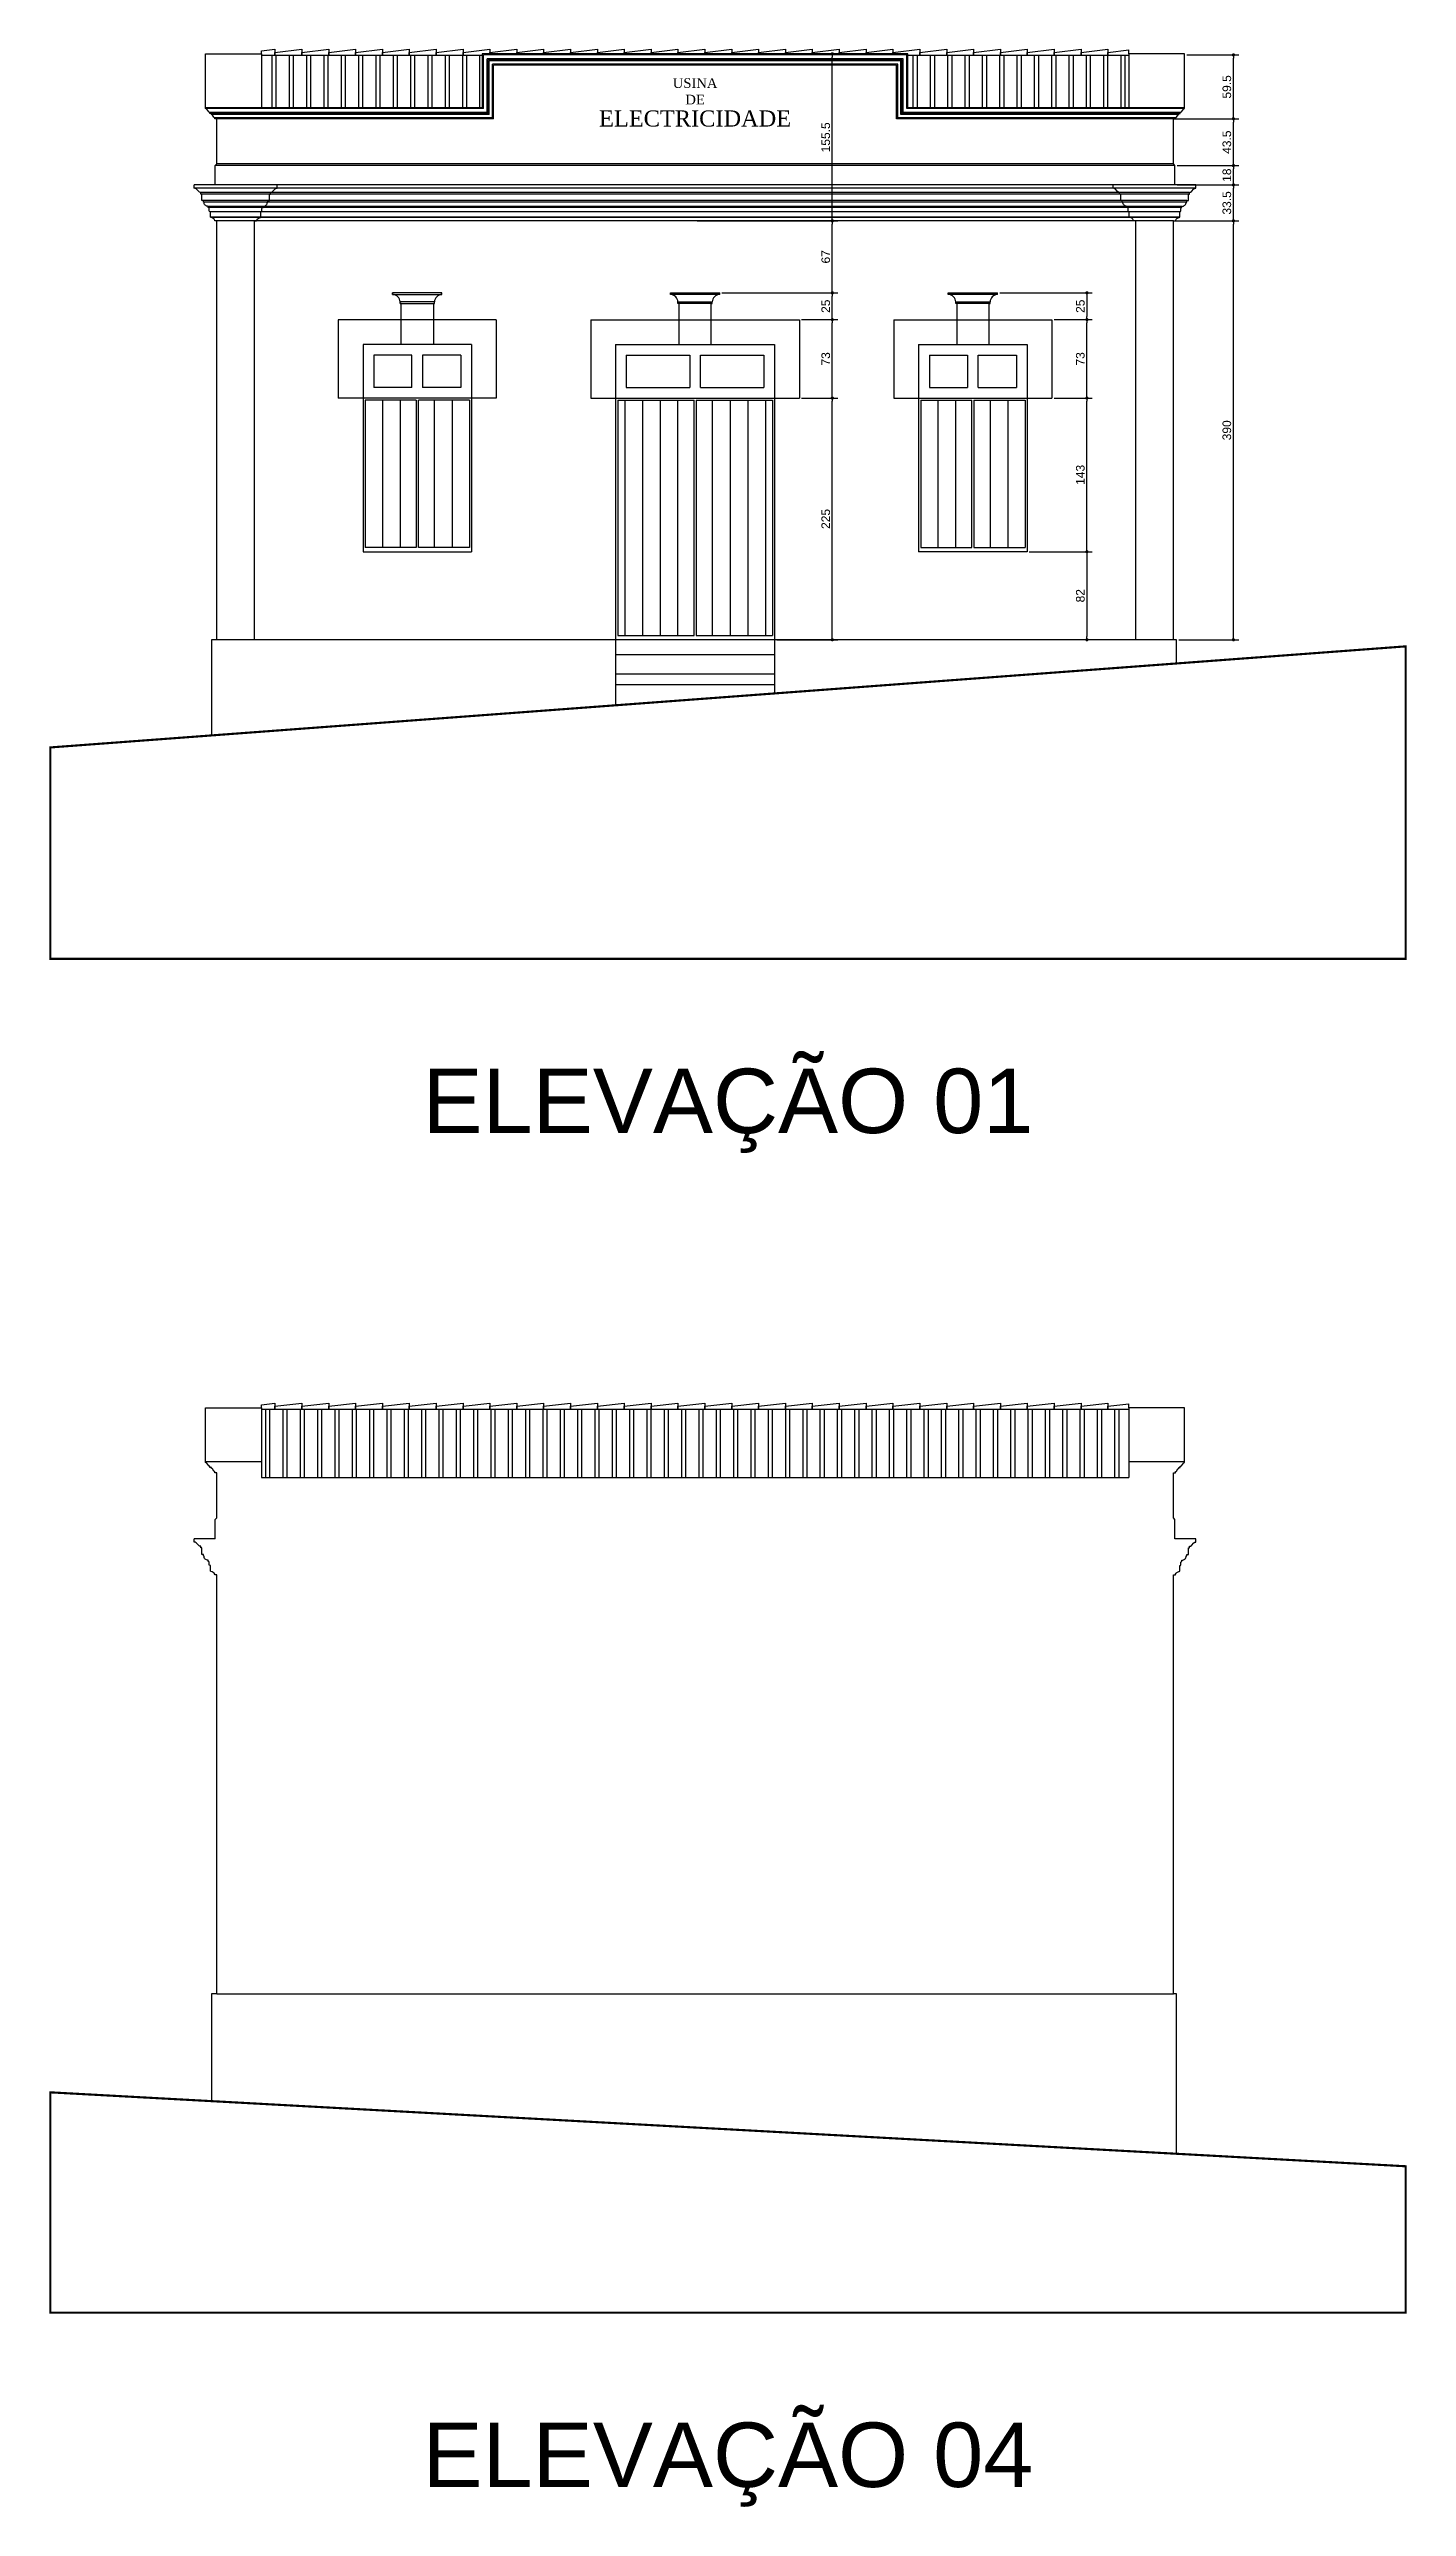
# Model space of a CAD drawing. Extents: x -18233 to -15461, y 2841 to 9385.
# Drawn here: x -18077 to -16814, y 2841 to 5129 of the extents above; entities that cross this region are included whole.
import ezdxf
from ezdxf.enums import TextEntityAlignment as Align

# ---------------------------------------------------------------- set-up
doc = ezdxf.new("R2010")
doc.units = 0
doc.header["$PDMODE"] = 35
doc.layers.get('0').update_dxf_attribs({"linetype": 'CONTINUOUS'})
doc.layers.get('DEFPOINTS').update_dxf_attribs({"linetype": 'CONTINUOUS'})
for name, color, linetype in [('COTA', 7, 'CONTINUOUS'), ('PAREDE', 7, 'CONTINUOUS'), ('PAREDE_FINA', 7, 'CONTINUOUS')]:
    doc.layers.add(name, color=color, linetype=linetype)
doc.styles.add('TEXTO', font='ARIAL.TTF')
doc.styles.add('TEXTO1', font='TIMES.TTF')
doc.dimstyles.new('COTA', dxfattribs={"dimtxt": 8, "dimasz": 3, "dimexe": 5, "dimexo": 2, "dimgap": 2, "dimtad": 1, "dimdec": 1, "dimtxsty": 'TEXTO', "dimblk1": 'DOT', "dimblk2": 'DOT', "dimsah": 1, "dimcen": 0, "dimclrd": 256, "dimclre": 256, "dimclrt": 256, "dimazin": 3, "dimtfac": 1, "dimtdec": 4, "dimtmove": 0, "dimatfit": 3, "dimtolj": 1, "dimtzin": 0})

msp = doc.modelspace()

# ---------------------------------------------------------------- texts
at = {"layer": 'PAREDE_FINA', "style": 'TEXTO1'}
for s, height, p in [('USINA', 9, (-17476.3, 5092.43)), ('DE', 9, (-17476.3, 5077.08)), ('ELECTRICIDADE', 15, (-17476.3, 5056.5))]:
    msp.add_text(s, height=height, dxfattribs=at).set_placement(p, align=Align.CENTER)
at = {"layer": 'PAREDE_FINA', "style": 'TEXTO'}
for s, p in [('ELEVAÇÃO 01', (-17729.87, 4119.44)), ('ELEVAÇÃO 04', (-17729.87, 2859.06))]:
    msp.add_text(s, height=60, dxfattribs=at).set_placement(p)

# ---------------------------------------------------------------- blocks, each defined once
blk = doc.blocks.new('_DOT')
at = {"color": 0, "linetype": 'BYBLOCK'}
blk.add_line((-0.5, 0), (-1, 0), dxfattribs=at)
at = {"color": 0, "linetype": 'BYBLOCK', "const_width": 0.5}
blk.add_lwpolyline([(-0.25, 0, 1), (0.25, 0, 1)], format="xyb", close=True, dxfattribs=at)
blk = doc.blocks.new('*D55')
at = {"layer": 'COTA'}
for p, q in [((-17029.3, 4968.7), (-16970.4, 4968.7)), ((-16975.4, 4581.7), (-16975.4, 4965.7)), ((-17026.3, 4578.7), (-16970.4, 4578.7))]:
    blk.add_line(p, q, dxfattribs=at)
at = {"layer": 'DEFPOINTS', "color": 0}
for p in [(-17031.3, 4968.7), (-16975.4, 4968.7), (-17028.3, 4578.7)]:
    blk.add_point(p, dxfattribs=at)
at = {"layer": 'COTA', "xscale": 3, "yscale": 3, "zscale": 3}
for p, rotation in [((-16975.4, 4968.7), 90), ((-16975.4, 4578.7), 270)]:
    blk.add_blockref('_DOT', p, dxfattribs=dict(at, rotation=rotation))
at = {"layer": 'COTA', "insert": (-16981.5, 4773.7), "char_height": 8, "attachment_point": 5, "rotation": 90, "style": 'TEXTO'}
blk.add_mtext('\\A1;390', dxfattribs=at)
blk = doc.blocks.new('*D56')
at = {"layer": 'COTA'}
for p, q in [((-17027.8, 5002.2), (-16970.4, 5002.2)), ((-16975.4, 4971.7), (-16975.4, 4999.2)), ((-17029.3, 4968.7), (-16970.4, 4968.7))]:
    blk.add_line(p, q, dxfattribs=at)
at = {"layer": 'DEFPOINTS', "color": 0}
for p in [(-17029.8, 5002.2), (-16975.4, 5002.2), (-17031.3, 4968.7)]:
    blk.add_point(p, dxfattribs=at)
at = {"layer": 'COTA', "xscale": 3, "yscale": 3, "zscale": 3}
for p, rotation in [((-16975.4, 5002.2), 90), ((-16975.4, 4968.7), 270)]:
    blk.add_blockref('_DOT', p, dxfattribs=dict(at, rotation=rotation))
at = {"layer": 'COTA', "insert": (-16981.5, 4985.4), "char_height": 8, "attachment_point": 5, "rotation": 90, "style": 'TEXTO'}
blk.add_mtext('\\A1;33.5', dxfattribs=at)
blk = doc.blocks.new('*D57')
at = {"layer": 'COTA'}
for p, q in [((-17027.8, 5020.2), (-16970.4, 5020.2)), ((-16975.4, 5005.2), (-16975.4, 5017.2)), ((-17008.3, 5002.2), (-16970.4, 5002.2))]:
    blk.add_line(p, q, dxfattribs=at)
at = {"layer": 'DEFPOINTS', "color": 0}
for p in [(-17029.8, 5020.2), (-16975.4, 5020.2), (-17010.3, 5002.2)]:
    blk.add_point(p, dxfattribs=at)
at = {"layer": 'COTA', "xscale": 3, "yscale": 3, "zscale": 3}
for p, rotation in [((-16975.4, 5020.2), 90), ((-16975.4, 5002.2), 270)]:
    blk.add_blockref('_DOT', p, dxfattribs=dict(at, rotation=rotation))
at = {"layer": 'COTA', "insert": (-16981.5, 5011.2), "char_height": 8, "attachment_point": 5, "rotation": 90, "style": 'TEXTO'}
blk.add_mtext('\\A1;18', dxfattribs=at)
blk = doc.blocks.new('*D58')
at = {"layer": 'COTA'}
for p, q in [((-17029.3, 5063.7), (-16970.4, 5063.7)), ((-16975.4, 5023.2), (-16975.4, 5060.7)), ((-17027.8, 5020.2), (-16970.4, 5020.2))]:
    blk.add_line(p, q, dxfattribs=at)
at = {"layer": 'DEFPOINTS', "color": 0}
for p in [(-17031.3, 5063.7), (-16975.4, 5063.7), (-17029.8, 5020.2)]:
    blk.add_point(p, dxfattribs=at)
at = {"layer": 'COTA', "xscale": 3, "yscale": 3, "zscale": 3}
for p, rotation in [((-16975.4, 5063.7), 90), ((-16975.4, 5020.2), 270)]:
    blk.add_blockref('_DOT', p, dxfattribs=dict(at, rotation=rotation))
at = {"layer": 'COTA', "insert": (-16981.5, 5041.9), "char_height": 8, "attachment_point": 5, "rotation": 90, "style": 'TEXTO'}
blk.add_mtext('\\A1;43.5', dxfattribs=at)
blk = doc.blocks.new('*D59')
at = {"layer": 'COTA'}
for p, q in [((-17018.8, 5123.2), (-16970.4, 5123.2)), ((-16975.4, 5066.7), (-16975.4, 5120.2)), ((-17029.3, 5063.7), (-16970.4, 5063.7))]:
    blk.add_line(p, q, dxfattribs=at)
at = {"layer": 'DEFPOINTS', "color": 0}
for p in [(-17020.8, 5123.2), (-16975.4, 5123.2), (-17031.3, 5063.7)]:
    blk.add_point(p, dxfattribs=at)
at = {"layer": 'COTA', "xscale": 3, "yscale": 3, "zscale": 3}
for p, rotation in [((-16975.4, 5123.2), 90), ((-16975.4, 5063.7), 270)]:
    blk.add_blockref('_DOT', p, dxfattribs=dict(at, rotation=rotation))
at = {"layer": 'COTA', "insert": (-16981.5, 5093.4), "char_height": 8, "attachment_point": 5, "rotation": 90, "style": 'TEXTO'}
blk.add_mtext('\\A1;59.5', dxfattribs=at)
blk = doc.blocks.new('*D60')
at = {"layer": 'COTA'}
for p, q in [((-17165.3, 4660.7), (-17106.7, 4660.7)), ((-17111.7, 4657.7), (-17111.7, 4581.7)), ((-17068.3, 4578.7), (-17116.7, 4578.7))]:
    blk.add_line(p, q, dxfattribs=at)
at = {"layer": 'DEFPOINTS', "color": 0}
for p in [(-17167.3, 4660.7), (-17111.7, 4578.7), (-17066.3, 4578.7)]:
    blk.add_point(p, dxfattribs=at)
at = {"layer": 'COTA', "xscale": 3, "yscale": 3, "zscale": 3}
for p, rotation in [((-17111.7, 4660.7), 90), ((-17111.7, 4578.7), 270)]:
    blk.add_blockref('_DOT', p, dxfattribs=dict(at, rotation=rotation))
at = {"layer": 'COTA', "insert": (-17117.8, 4619.7), "char_height": 8, "attachment_point": 5, "rotation": 90, "style": 'TEXTO'}
blk.add_mtext('\\A1;82', dxfattribs=at)
blk = doc.blocks.new('*D61')
at = {"layer": 'COTA'}
for p, q in [((-17142.3, 4803.7), (-17106.7, 4803.7)), ((-17111.7, 4663.7), (-17111.7, 4800.7)), ((-17165.3, 4660.7), (-17106.7, 4660.7))]:
    blk.add_line(p, q, dxfattribs=at)
at = {"layer": 'DEFPOINTS', "color": 0}
for p in [(-17144.3, 4803.7), (-17111.7, 4803.7), (-17167.3, 4660.7)]:
    blk.add_point(p, dxfattribs=at)
at = {"layer": 'COTA', "xscale": 3, "yscale": 3, "zscale": 3}
for p, rotation in [((-17111.7, 4803.7), 90), ((-17111.7, 4660.7), 270)]:
    blk.add_blockref('_DOT', p, dxfattribs=dict(at, rotation=rotation))
at = {"layer": 'COTA', "insert": (-17117.8, 4732.2), "char_height": 8, "attachment_point": 5, "rotation": 90, "style": 'TEXTO'}
blk.add_mtext('\\A1;143', dxfattribs=at)
blk = doc.blocks.new('*D62')
at = {"layer": 'COTA'}
for p, q in [((-17142.3, 4876.7), (-17106.7, 4876.7)), ((-17111.7, 4806.7), (-17111.7, 4873.7)), ((-17142.3, 4803.7), (-17106.7, 4803.7))]:
    blk.add_line(p, q, dxfattribs=at)
at = {"layer": 'DEFPOINTS', "color": 0}
for p in [(-17144.3, 4876.7), (-17111.7, 4876.7), (-17144.3, 4803.7)]:
    blk.add_point(p, dxfattribs=at)
at = {"layer": 'COTA', "xscale": 3, "yscale": 3, "zscale": 3}
for p, rotation in [((-17111.7, 4876.7), 90), ((-17111.7, 4803.7), 270)]:
    blk.add_blockref('_DOT', p, dxfattribs=dict(at, rotation=rotation))
at = {"layer": 'COTA', "insert": (-17117.8, 4840.2), "char_height": 8, "attachment_point": 5, "rotation": 90, "style": 'TEXTO'}
blk.add_mtext('\\A1;73', dxfattribs=at)
blk = doc.blocks.new('*D63')
at = {"layer": 'COTA'}
for p, q in [((-17192.8, 4901.7), (-17106.7, 4901.7)), ((-17111.7, 4898.7), (-17111.7, 4879.7)), ((-17142.3, 4876.7), (-17106.7, 4876.7))]:
    blk.add_line(p, q, dxfattribs=at)
at = {"layer": 'DEFPOINTS', "color": 0}
for p in [(-17194.8, 4901.7), (-17144.3, 4876.7), (-17111.7, 4876.7)]:
    blk.add_point(p, dxfattribs=at)
at = {"layer": 'COTA', "xscale": 3, "yscale": 3, "zscale": 3}
for p, rotation in [((-17111.7, 4901.7), 90), ((-17111.7, 4876.7), 270)]:
    blk.add_blockref('_DOT', p, dxfattribs=dict(at, rotation=rotation))
at = {"layer": 'COTA', "insert": (-17117.8, 4889.2), "char_height": 8, "attachment_point": 5, "rotation": 90, "style": 'TEXTO'}
blk.add_mtext('\\A1;25', dxfattribs=at)
blk = doc.blocks.new('*D64')
at = {"layer": 'COTA'}
for p, q in [((-17377.3, 4803.7), (-17343.6, 4803.7)), ((-17348.6, 4581.7), (-17348.6, 4800.7)), ((-17400.3, 4578.7), (-17343.6, 4578.7))]:
    blk.add_line(p, q, dxfattribs=at)
at = {"layer": 'DEFPOINTS', "color": 0}
for p in [(-17379.3, 4803.7), (-17348.6, 4803.7), (-17402.3, 4578.7)]:
    blk.add_point(p, dxfattribs=at)
at = {"layer": 'COTA', "xscale": 3, "yscale": 3, "zscale": 3}
for p, rotation in [((-17348.6, 4803.7), 90), ((-17348.6, 4578.7), 270)]:
    blk.add_blockref('_DOT', p, dxfattribs=dict(at, rotation=rotation))
at = {"layer": 'COTA', "insert": (-17354.7, 4691.2), "char_height": 8, "attachment_point": 5, "rotation": 90, "style": 'TEXTO'}
blk.add_mtext('\\A1;225', dxfattribs=at)
blk = doc.blocks.new('*D65')
at = {"layer": 'COTA'}
for p, q in [((-17377.3, 4876.7), (-17343.6, 4876.7)), ((-17348.6, 4806.7), (-17348.6, 4873.7)), ((-17377.3, 4803.7), (-17343.6, 4803.7))]:
    blk.add_line(p, q, dxfattribs=at)
at = {"layer": 'DEFPOINTS', "color": 0}
for p in [(-17379.3, 4876.7), (-17348.6, 4876.7), (-17379.3, 4803.7)]:
    blk.add_point(p, dxfattribs=at)
at = {"layer": 'COTA', "xscale": 3, "yscale": 3, "zscale": 3}
for p, rotation in [((-17348.6, 4876.7), 90), ((-17348.6, 4803.7), 270)]:
    blk.add_blockref('_DOT', p, dxfattribs=dict(at, rotation=rotation))
at = {"layer": 'COTA', "insert": (-17354.7, 4840.2), "char_height": 8, "attachment_point": 5, "rotation": 90, "style": 'TEXTO'}
blk.add_mtext('\\A1;73', dxfattribs=at)
blk = doc.blocks.new('*D66')
at = {"layer": 'COTA'}
for p, q in [((-17451.3, 4901.7), (-17343.6, 4901.7)), ((-17348.6, 4879.7), (-17348.6, 4898.7)), ((-17377.3, 4876.7), (-17343.6, 4876.7))]:
    blk.add_line(p, q, dxfattribs=at)
at = {"layer": 'DEFPOINTS', "color": 0}
for p in [(-17453.3, 4901.7), (-17348.6, 4901.7), (-17379.3, 4876.7)]:
    blk.add_point(p, dxfattribs=at)
at = {"layer": 'COTA', "xscale": 3, "yscale": 3, "zscale": 3}
for p, rotation in [((-17348.6, 4901.7), 90), ((-17348.6, 4876.7), 270)]:
    blk.add_blockref('_DOT', p, dxfattribs=dict(at, rotation=rotation))
at = {"layer": 'COTA', "insert": (-17354.7, 4889.2), "char_height": 8, "attachment_point": 5, "rotation": 90, "style": 'TEXTO'}
blk.add_mtext('\\A1;25', dxfattribs=at)
blk = doc.blocks.new('*D67')
at = {"layer": 'COTA'}
for p, q in [((-17474.3, 4968.7), (-17343.6, 4968.7)), ((-17348.6, 4904.7), (-17348.6, 4965.7)), ((-17449.3, 4901.7), (-17343.6, 4901.7))]:
    blk.add_line(p, q, dxfattribs=at)
at = {"layer": 'DEFPOINTS', "color": 0}
for p in [(-17476.3, 4968.7), (-17348.6, 4968.7), (-17451.3, 4901.7)]:
    blk.add_point(p, dxfattribs=at)
at = {"layer": 'COTA', "xscale": 3, "yscale": 3, "zscale": 3}
for p, rotation in [((-17348.6, 4968.7), 90), ((-17348.6, 4901.7), 270)]:
    blk.add_blockref('_DOT', p, dxfattribs=dict(at, rotation=rotation))
at = {"layer": 'COTA', "insert": (-17354.7, 4935.2), "char_height": 8, "attachment_point": 5, "rotation": 90, "style": 'TEXTO'}
blk.add_mtext('\\A1;67', dxfattribs=at)
blk = doc.blocks.new('*D68')
at = {"layer": 'COTA'}
for p, q in [((-17474.3, 5124.2), (-17343.6, 5124.2)), ((-17348.6, 4971.7), (-17348.6, 5121.2)), ((-17474.3, 4968.7), (-17343.6, 4968.7))]:
    blk.add_line(p, q, dxfattribs=at)
at = {"layer": 'DEFPOINTS', "color": 0}
for p in [(-17476.3, 5124.2), (-17348.6, 5124.2), (-17476.3, 4968.7)]:
    blk.add_point(p, dxfattribs=at)
at = {"layer": 'COTA', "xscale": 3, "yscale": 3, "zscale": 3}
for p, rotation in [((-17348.6, 5124.2), 90), ((-17348.6, 4968.7), 270)]:
    blk.add_blockref('_DOT', p, dxfattribs=dict(at, rotation=rotation))
at = {"layer": 'COTA', "insert": (-17354.7, 5046.4), "char_height": 8, "attachment_point": 5, "rotation": 90, "style": 'TEXTO'}
blk.add_mtext('\\A1;155.5', dxfattribs=at)

# ---------------------------------------------------------------- dimensions: what is measured, and where the dimension line sits
at = {"layer": 'COTA'}
for base, p1, p2, picture, middle in [((-17348.57, 5124.15), (-17476.3, 4968.65), (-17476.3, 5124.15), '*D68', (-17354.65, 5046.4)), ((-16975.37, 5123.15), (-17031.3, 5063.65), (-17020.8, 5123.15), '*D59', (-16981.45, 5093.4)), ((-16975.37, 5063.65), (-17029.8, 5020.15), (-17031.3, 5063.65), '*D58', (-16981.46, 5041.9)), ((-16975.37, 5020.15), (-17010.3, 5002.15), (-17029.8, 5020.15), '*D57', (-16981.45, 5011.15)), ((-16975.37, 5002.15), (-17031.3, 4968.65), (-17029.8, 5002.15), '*D56', (-16981.46, 4985.4)), ((-17348.57, 4968.65), (-17451.3, 4901.65), (-17476.3, 4968.65), '*D67', (-17354.65, 4935.15)), ((-16975.37, 4968.65), (-17028.3, 4578.65), (-17031.3, 4968.65), '*D55', (-16981.46, 4773.65)), ((-17348.57, 4901.65), (-17379.3, 4876.65), (-17453.3, 4901.65), '*D66', (-17354.65, 4889.15)), ((-17111.71, 4876.65), (-17194.8, 4901.65), (-17144.3, 4876.65), '*D63', (-17117.8, 4889.15)), ((-17348.57, 4876.65), (-17379.3, 4803.65), (-17379.3, 4876.65), '*D65', (-17354.66, 4840.15)), ((-17111.71, 4876.65), (-17144.3, 4803.65), (-17144.3, 4876.65), '*D62', (-17117.8, 4840.15)), ((-17348.57, 4803.65), (-17402.3, 4578.65), (-17379.3, 4803.65), '*D64', (-17354.65, 4691.15)), ((-17111.71, 4803.65), (-17167.3, 4660.65), (-17144.3, 4803.65), '*D61', (-17117.8, 4732.15)), ((-17111.71, 4578.65), (-17167.3, 4660.65), (-17066.3, 4578.65), '*D60', (-17117.8, 4619.65))]:
    dim = msp.add_linear_dim(base=base, p1=p1, p2=p2, angle=90, dimstyle='COTA', dxfattribs=at)
    dim.commit()
    dim.dimension.update_dxf_attribs({"geometry": picture, "text_midpoint": middle})

# ---------------------------------------------------------------- linework, layer by layer
at = {"layer": 'PAREDE', "const_width": 2}
for points in [[(-16815.06, 4572.56), (-18076.3, 4478.46), (-18076.3, 4281.74), (-16815.06, 4281.74)], [(-18076.3, 3218.08), (-18076.3, 3021.36), (-16815.06, 3021.36), (-16815.06, 3157.63), (-18076.3, 3226.45)]]:
    msp.add_lwpolyline(points, close=True, dxfattribs=at)
at = {"layer": 'PAREDE_FINA'}
for points in [[(-17867.21, 5128.52), (-17867.21, 5122.52), (-17879.8, 5122.52)], [(-17879.8, 5127.01), (-17867.21, 5128.52)], [(-17879.8, 5124.15), (-17879.8, 5127.01)], [(-17842.21, 5128.52), (-17842.21, 5122.52), (-17867.21, 5122.52), (-17867.21, 5125.52), (-17842.21, 5128.52)], [(-17817.21, 5128.52), (-17817.21, 5122.52), (-17842.21, 5122.52), (-17842.21, 5125.52), (-17817.21, 5128.52)], [(-17792.21, 5128.52), (-17792.21, 5122.52), (-17817.21, 5122.52), (-17817.21, 5125.52), (-17792.21, 5128.52)], [(-17767.21, 5128.52), (-17767.21, 5122.52), (-17792.21, 5122.52), (-17792.21, 5125.52), (-17767.21, 5128.52)], [(-17742.21, 5128.52), (-17742.21, 5122.52), (-17767.21, 5122.52), (-17767.21, 5125.52), (-17742.21, 5128.52)], [(-17717.21, 5128.52), (-17717.21, 5122.52), (-17742.21, 5122.52), (-17742.21, 5125.52), (-17717.21, 5128.52)], [(-17692.21, 5128.52), (-17692.21, 5122.52), (-17717.21, 5122.52), (-17717.21, 5125.52), (-17692.21, 5128.52)], [(-17674.3, 5122.52), (-17692.21, 5122.52), (-17692.21, 5125.52), (-17667.21, 5128.52)], [(-17667.21, 5128.52), (-17667.21, 5124.15)], [(-17667.21, 5124.15), (-17667.21, 5125.52), (-17642.21, 5128.52)], [(-17642.21, 5128.52), (-17642.21, 5124.15)], [(-17642.21, 5124.15), (-17642.21, 5125.52), (-17617.21, 5128.52)], [(-17617.21, 5128.52), (-17617.21, 5124.15)], [(-17617.21, 5124.15), (-17617.21, 5125.52), (-17592.21, 5128.52)], [(-17592.21, 5128.52), (-17592.21, 5124.15)], [(-17592.21, 5124.15), (-17592.21, 5125.52), (-17567.21, 5128.52)], [(-17567.21, 5128.52), (-17567.21, 5124.15)], [(-17567.21, 5124.15), (-17567.21, 5125.52), (-17542.21, 5128.52)], [(-17542.21, 5128.52), (-17542.21, 5124.15)], [(-17542.21, 5124.15), (-17542.21, 5125.52), (-17517.21, 5128.52)], [(-17517.21, 5128.52), (-17517.21, 5124.15)], [(-17517.21, 5124.15), (-17517.21, 5125.52), (-17492.21, 5128.52)], [(-17492.21, 5128.52), (-17492.21, 5124.15)], [(-17492.21, 5124.15), (-17492.21, 5125.52), (-17467.21, 5128.52)], [(-17467.21, 5128.52), (-17467.21, 5124.15)], [(-17467.21, 5124.15), (-17467.21, 5125.52), (-17442.21, 5128.52)], [(-17442.21, 5128.52), (-17442.21, 5124.15)], [(-17442.21, 5124.15), (-17442.21, 5125.52), (-17417.21, 5128.52)], [(-17417.21, 5128.52), (-17417.21, 5124.15)], [(-17417.21, 5124.15), (-17417.21, 5125.52), (-17392.21, 5128.52)], [(-17392.21, 5128.52), (-17392.21, 5124.15)], [(-17392.21, 5124.15), (-17392.21, 5125.52), (-17367.21, 5128.52)], [(-17367.21, 5128.52), (-17367.21, 5124.15)], [(-17367.21, 5124.15), (-17367.21, 5125.52), (-17342.21, 5128.52)], [(-17342.21, 5128.52), (-17342.21, 5124.15)], [(-17342.21, 5124.15), (-17342.21, 5125.52), (-17317.21, 5128.52)], [(-17317.21, 5128.52), (-17317.21, 5124.15)], [(-17317.21, 5124.15), (-17317.21, 5125.52), (-17292.21, 5128.52)], [(-17292.21, 5128.52), (-17292.21, 5124.15)], [(-17292.21, 5124.15), (-17292.21, 5125.52), (-17267.21, 5128.52)], [(-17267.21, 5128.52), (-17267.21, 5122.52), (-17278.3, 5122.52)], [(-17242.21, 5128.52), (-17242.21, 5122.52), (-17267.21, 5122.52), (-17267.21, 5125.52), (-17242.21, 5128.52)], [(-17217.21, 5128.52), (-17217.21, 5122.52), (-17242.21, 5122.52), (-17242.21, 5125.52), (-17217.21, 5128.52)], [(-17192.21, 5128.52), (-17192.21, 5122.52), (-17217.21, 5122.52), (-17217.21, 5125.52), (-17192.21, 5128.52)], [(-17167.21, 5128.52), (-17167.21, 5122.52), (-17192.21, 5122.52), (-17192.21, 5125.52), (-17167.21, 5128.52)], [(-17142.21, 5128.52), (-17142.21, 5122.52), (-17167.21, 5122.52), (-17167.21, 5125.52), (-17142.21, 5128.52)], [(-17117.21, 5128.52), (-17117.21, 5122.52), (-17142.21, 5122.52), (-17142.21, 5125.52), (-17117.21, 5128.52)], [(-17092.21, 5128.52), (-17092.21, 5122.52), (-17117.21, 5122.52), (-17117.21, 5125.52), (-17092.21, 5128.52)], [(-17072.8, 5122.52), (-17092.21, 5122.52), (-17092.21, 5125.52), (-17072.8, 5127.85)], [(-17072.8, 5124.15), (-17072.8, 5127.85)], [(-17931.8, 5123.15), (-17931.8, 5124.15), (-17886.8, 5124.15), (-17879.8, 5124.15), (-17879.8, 5074.15)], [(-17869.93, 5074.15), (-17869.93, 5122.52)], [(-17866.08, 5074.15), (-17866.08, 5122.52)], [(-17853.81, 5074.15), (-17853.81, 5122.52)], [(-17849.95, 5074.15), (-17849.95, 5122.52)], [(-17837.68, 5074.15), (-17837.68, 5122.52)], [(-17833.83, 5074.15), (-17833.83, 5122.52)], [(-17821.56, 5074.15), (-17821.56, 5122.52)], [(-17817.71, 5074.15), (-17817.71, 5122.52)], [(-17805.43, 5074.15), (-17805.43, 5122.52)], [(-17801.58, 5074.15), (-17801.58, 5122.52)], [(-17789.31, 5074.15), (-17789.31, 5122.52)], [(-17785.46, 5074.15), (-17785.46, 5122.52)], [(-17773.18, 5074.15), (-17773.18, 5122.52)], [(-17769.33, 5074.15), (-17769.33, 5122.52)], [(-17757.06, 5074.15), (-17757.06, 5122.52)], [(-17753.21, 5074.15), (-17753.21, 5122.52)], [(-17740.93, 5074.15), (-17740.93, 5122.52)], [(-17737.08, 5074.15), (-17737.08, 5122.52)], [(-17724.81, 5074.15), (-17724.81, 5122.52)], [(-17720.96, 5074.15), (-17720.96, 5122.52)], [(-17708.69, 5074.15), (-17708.69, 5122.52)], [(-17704.83, 5074.15), (-17704.83, 5122.52)], [(-17692.56, 5074.15), (-17692.56, 5122.52)], [(-17688.71, 5074.15), (-17688.71, 5122.52)], [(-17676.44, 5074.15), (-17676.44, 5122.52)], [(-17278.3, 5124.15), (-17674.3, 5124.15)], [(-17674.3, 5124.15), (-17674.3, 5074.15)], [(-17279.3, 5123.15), (-17673.3, 5123.15)], [(-17673.3, 5073.15), (-17673.3, 5123.15)], [(-17282.8, 5119.65), (-17669.8, 5119.65)], [(-17669.8, 5069.65), (-17669.8, 5119.65)], [(-17283.8, 5118.65), (-17668.8, 5118.65)], [(-17668.8, 5068.65), (-17668.8, 5118.65)], [(-17284.8, 5117.65), (-17667.8, 5117.65)], [(-17667.8, 5067.65), (-17667.8, 5117.65)], [(-17287.8, 5114.65), (-17664.8, 5114.65)], [(-17664.8, 5064.65), (-17664.8, 5114.65)], [(-17288.8, 5113.65), (-17663.8, 5113.65)], [(-17663.8, 5063.65), (-17663.8, 5113.65)], [(-17288.8, 5063.65), (-17288.8, 5113.65)], [(-17287.8, 5064.65), (-17287.8, 5114.65)], [(-17284.8, 5067.65), (-17284.8, 5117.65)], [(-17283.8, 5068.65), (-17283.8, 5118.65)], [(-17282.8, 5069.65), (-17282.8, 5119.65)], [(-17279.3, 5073.15), (-17279.3, 5123.15)], [(-17278.3, 5074.15), (-17278.3, 5124.15)], [(-17273.32, 5074.15), (-17273.32, 5122.52)], [(-17269.47, 5074.15), (-17269.47, 5122.52)], [(-17257.2, 5074.15), (-17257.2, 5122.52)], [(-17253.35, 5074.15), (-17253.35, 5122.52)], [(-17241.07, 5074.15), (-17241.07, 5122.52)], [(-17237.22, 5074.15), (-17237.22, 5122.52)], [(-17224.95, 5074.15), (-17224.95, 5122.52)], [(-17221.1, 5074.15), (-17221.1, 5122.52)], [(-17208.83, 5074.15), (-17208.83, 5122.52)], [(-17204.97, 5074.15), (-17204.97, 5122.52)], [(-17192.7, 5074.15), (-17192.7, 5122.52)], [(-17188.85, 5074.15), (-17188.85, 5122.52)], [(-17176.58, 5074.15), (-17176.58, 5122.52)], [(-17172.73, 5074.15), (-17172.73, 5122.52)], [(-17160.45, 5074.15), (-17160.45, 5122.52)], [(-17156.6, 5074.15), (-17156.6, 5122.52)], [(-17144.33, 5074.15), (-17144.33, 5122.52)], [(-17140.48, 5074.15), (-17140.48, 5122.52)], [(-17128.2, 5074.15), (-17128.2, 5122.52)], [(-17124.35, 5074.15), (-17124.35, 5122.52)], [(-17112.08, 5074.15), (-17112.08, 5122.52)], [(-17108.23, 5074.15), (-17108.23, 5122.52)], [(-17095.95, 5074.15), (-17095.95, 5122.52)], [(-17092.1, 5074.15), (-17092.1, 5122.52)], [(-17079.83, 5074.15), (-17079.83, 5122.52)], [(-17075.98, 5074.15), (-17075.98, 5122.52)], [(-17020.8, 5123.15), (-17020.8, 5124.15), (-17065.8, 5124.15), (-17072.8, 5124.15), (-17072.8, 5074.15)], [(-17931.8, 5074.15), (-17674.3, 5074.15)], [(-17673.3, 5073.15), (-17931.8, 5073.15)], [(-17669.8, 5069.65), (-17927.8, 5069.65)], [(-17668.8, 5068.65), (-17926.3, 5068.65)], [(-17667.8, 5067.65), (-17926.3, 5067.65)], [(-17664.8, 5064.65), (-17923.3, 5064.65)], [(-17663.8, 5063.65), (-17921.3, 5063.65)], [(-17921.3, 5021.65), (-17921.3, 5063.65)], [(-17921.3, 5021.65), (-17921.3, 5063.65)], [(-17031.3, 5063.65), (-17288.8, 5063.65)], [(-17029.3, 5064.65), (-17287.8, 5064.65)], [(-17026.3, 5067.65), (-17284.8, 5067.65)], [(-17026.3, 5068.65), (-17283.8, 5068.65)], [(-17024.8, 5069.65), (-17282.8, 5069.65)], [(-17020.8, 5073.15), (-17279.3, 5073.15)], [(-17278.3, 5074.15), (-17020.8, 5074.15)], [(-17922.8, 5020.15), (-17921.3, 5021.65)], [(-17029.8, 5020.15), (-17922.8, 5020.15)], [(-17922.8, 5002.15), (-17922.8, 5020.15)], [(-17031.3, 5021.65), (-17921.3, 5021.65)], [(-17029.8, 5002.15), (-17942.3, 5002.15)], [(-17010.3, 4999.15), (-17942.3, 4999.15)], [(-17016.3, 4995.15), (-17936.3, 4995.15)], [(-17017.3, 4993.65), (-17935.3, 4993.65)], [(-17018.8, 4987.65), (-17933.8, 4987.65)], [(-17019.3, 4986.15), (-17933.3, 4986.15)], [(-17023.3, 4982.15), (-17929.3, 4982.15)], [(-17023.3, 4981.15), (-17929.3, 4981.15)], [(-17025.3, 4977.15), (-17927.3, 4977.15)], [(-17025.8, 4972.15), (-17926.8, 4972.15)], [(-17025.8, 4971.65), (-17926.8, 4971.65)], [(-17921.3, 4578.65), (-17921.3, 4968.65)], [(-17031.3, 4968.65), (-17921.3, 4968.65)], [(-17886.3, 4578.65), (-17886.3, 4968.65)], [(-17066.3, 4578.65), (-17066.3, 4968.65)], [(-17031.3, 4578.65), (-17031.3, 4968.65)], [(-17711.8, 4901.65), (-17757.8, 4901.65)], [(-17757.8, 4900.15), (-17757.8, 4901.65)], [(-17757.8, 4900.15), (-17711.8, 4900.15)], [(-17711.8, 4900.15), (-17711.8, 4901.65)], [(-17499.3, 4900.15), (-17499.3, 4901.65)], [(-17499.3, 4901.65), (-17453.3, 4901.65)], [(-17453.3, 4900.15), (-17499.3, 4900.15)], [(-17453.3, 4900.15), (-17453.3, 4901.65)], [(-17240.8, 4901.65), (-17194.8, 4901.65)], [(-17240.8, 4900.15), (-17240.8, 4901.65)], [(-17194.8, 4900.15), (-17240.8, 4900.15)], [(-17194.8, 4900.15), (-17194.8, 4901.65)], [(-17808.3, 4876.65), (-17808.3, 4803.65)], [(-17661.3, 4876.65), (-17808.3, 4876.65)], [(-17718.8, 4893.15), (-17750.8, 4893.15)], [(-17749.8, 4891.65), (-17750.8, 4891.65), (-17750.8, 4893.15)], [(-17750.8, 4891.65), (-17719.8, 4891.65)], [(-17749.8, 4853.65), (-17749.8, 4891.65)], [(-17719.8, 4891.65), (-17718.8, 4891.65), (-17718.8, 4893.15)], [(-17719.8, 4891.65), (-17719.8, 4853.65)], [(-17661.3, 4876.65), (-17661.3, 4803.65)], [(-17573.3, 4876.65), (-17379.3, 4876.65)], [(-17573.3, 4876.65), (-17573.3, 4803.65)], [(-17491.3, 4891.65), (-17492.3, 4891.65), (-17492.3, 4893.15)], [(-17492.3, 4893.15), (-17460.3, 4893.15)], [(-17491.3, 4891.65), (-17491.3, 4853.65)], [(-17460.3, 4891.65), (-17491.3, 4891.65)], [(-17461.3, 4891.65), (-17460.3, 4891.65), (-17460.3, 4893.15)], [(-17461.3, 4853.65), (-17461.3, 4891.65)], [(-17379.3, 4876.65), (-17379.3, 4803.65)], [(-17291.3, 4876.65), (-17291.3, 4803.65)], [(-17291.3, 4876.65), (-17144.3, 4876.65)], [(-17233.8, 4893.15), (-17201.8, 4893.15)], [(-17232.8, 4891.65), (-17233.8, 4891.65), (-17233.8, 4893.15)], [(-17232.8, 4891.65), (-17232.8, 4853.65)], [(-17201.8, 4891.65), (-17232.8, 4891.65)], [(-17202.8, 4891.65), (-17201.8, 4891.65), (-17201.8, 4893.15)], [(-17202.8, 4853.65), (-17202.8, 4891.65)], [(-17144.3, 4876.65), (-17144.3, 4803.65)], [(-17785.3, 4853.65), (-17785.3, 4660.65)], [(-17684.3, 4853.65), (-17785.3, 4853.65)], [(-17684.3, 4853.65), (-17684.3, 4660.65)], [(-17550.3, 4853.65), (-17402.3, 4853.65)], [(-17550.3, 4853.65), (-17550.3, 4517.7)], [(-17402.3, 4853.65), (-17402.3, 4528.75)], [(-17268.3, 4853.65), (-17268.3, 4660.65)], [(-17268.3, 4853.65), (-17167.3, 4853.65)], [(-17167.3, 4853.65), (-17167.3, 4660.65)], [(-17775.3, 4843.65), (-17775.3, 4813.65)], [(-17739.8, 4843.65), (-17775.3, 4843.65)], [(-17739.8, 4813.65), (-17739.8, 4843.65)], [(-17694.3, 4843.65), (-17729.8, 4843.65)], [(-17729.8, 4843.65), (-17729.8, 4813.65)], [(-17694.3, 4843.65), (-17694.3, 4813.65)], [(-17540.3, 4843.65), (-17481.3, 4843.65)], [(-17540.3, 4843.65), (-17540.3, 4813.65)], [(-17481.3, 4843.65), (-17481.3, 4813.65)], [(-17471.3, 4843.65), (-17412.3, 4843.65)], [(-17471.3, 4813.65), (-17471.3, 4843.65)], [(-17412.3, 4843.65), (-17412.3, 4813.65)], [(-17258.3, 4843.65), (-17258.3, 4813.65)], [(-17258.3, 4843.65), (-17222.8, 4843.65)], [(-17222.8, 4843.65), (-17222.8, 4813.65)], [(-17212.8, 4813.65), (-17212.8, 4843.65)], [(-17212.8, 4843.65), (-17177.3, 4843.65)], [(-17177.3, 4843.65), (-17177.3, 4813.65)], [(-17739.8, 4813.65), (-17775.3, 4813.65)], [(-17694.3, 4813.65), (-17729.8, 4813.65)], [(-17540.3, 4813.65), (-17481.3, 4813.65)], [(-17471.3, 4813.65), (-17412.3, 4813.65)], [(-17258.3, 4813.65), (-17222.8, 4813.65)], [(-17212.8, 4813.65), (-17177.3, 4813.65)], [(-17661.3, 4803.65), (-17808.3, 4803.65)], [(-17735.8, 4801.65), (-17783.3, 4801.65)], [(-17783.3, 4801.65), (-17783.3, 4664.65)], [(-17767.3, 4801.65), (-17767.3, 4664.65)], [(-17750.8, 4801.65), (-17750.8, 4664.65)], [(-17735.8, 4801.65), (-17735.8, 4664.65)], [(-17686.3, 4801.65), (-17733.8, 4801.65)], [(-17733.8, 4664.65), (-17733.8, 4801.65)], [(-17718.8, 4664.65), (-17718.8, 4801.65)], [(-17702.3, 4801.65), (-17702.3, 4664.65)], [(-17686.3, 4801.65), (-17686.3, 4664.65)], [(-17573.3, 4803.65), (-17379.3, 4803.65)], [(-17548.3, 4801.65), (-17477.3, 4801.65)], [(-17548.3, 4801.65), (-17548.3, 4582.65)], [(-17541.8, 4801.65), (-17541.8, 4582.65)], [(-17525.3, 4801.65), (-17525.3, 4582.65)], [(-17508.8, 4801.65), (-17508.8, 4582.65)], [(-17492.3, 4582.65), (-17492.3, 4801.65)], [(-17477.3, 4582.65), (-17477.3, 4801.65)], [(-17475.3, 4801.65), (-17404.3, 4801.65)], [(-17475.3, 4801.65), (-17475.3, 4582.65)], [(-17460.3, 4801.65), (-17460.3, 4582.65)], [(-17443.8, 4801.65), (-17443.8, 4582.65)], [(-17427.3, 4801.65), (-17427.3, 4582.65)], [(-17410.8, 4801.65), (-17410.8, 4582.65)], [(-17404.3, 4801.65), (-17404.3, 4582.65)], [(-17291.3, 4803.65), (-17144.3, 4803.65)], [(-17266.3, 4801.65), (-17266.3, 4664.65)], [(-17266.3, 4801.65), (-17218.8, 4801.65)], [(-17250.3, 4801.65), (-17250.3, 4664.65)], [(-17233.8, 4664.65), (-17233.8, 4801.65)], [(-17218.8, 4664.65), (-17218.8, 4801.65)], [(-17216.8, 4801.65), (-17216.8, 4664.65)], [(-17216.8, 4801.65), (-17169.3, 4801.65)], [(-17201.8, 4801.65), (-17201.8, 4664.65)], [(-17185.3, 4801.65), (-17185.3, 4664.65)], [(-17169.3, 4801.65), (-17169.3, 4664.65)], [(-17785.3, 4660.65), (-17684.3, 4660.65)], [(-17735.8, 4664.65), (-17783.3, 4664.65)], [(-17686.3, 4664.65), (-17733.8, 4664.65)], [(-17167.3, 4660.65), (-17268.3, 4660.65)], [(-17266.3, 4664.65), (-17218.8, 4664.65)], [(-17216.8, 4664.65), (-17169.3, 4664.65)], [(-17550.3, 4578.65), (-17926.3, 4578.65), (-17926.3, 4578.65), (-17926.3, 4489.65)], [(-17402.3, 4578.65), (-17550.3, 4578.65)], [(-17548.3, 4582.65), (-17477.3, 4582.65)], [(-17475.3, 4582.65), (-17404.3, 4582.65)], [(-17028.3, 4556.65), (-17028.3, 4578.65), (-17402.3, 4578.65)], [(-17402.3, 4564.65), (-17550.3, 4564.65)], [(-17402.3, 4546.65), (-17550.3, 4546.65)], [(-17402.3, 4536.65), (-17550.3, 4536.65)], [(-17867.21, 3868.14), (-17867.21, 3862.14), (-17879.8, 3862.14)], [(-17879.8, 3866.63), (-17867.21, 3868.14)], [(-17842.21, 3868.14), (-17842.21, 3862.14), (-17867.21, 3862.14), (-17867.21, 3865.14), (-17842.21, 3868.14)], [(-17817.21, 3868.14), (-17817.21, 3862.14), (-17842.21, 3862.14), (-17842.21, 3865.14), (-17817.21, 3868.14)], [(-17792.21, 3868.14), (-17792.21, 3862.14), (-17817.21, 3862.14), (-17817.21, 3865.14), (-17792.21, 3868.14)], [(-17767.21, 3868.14), (-17767.21, 3862.14), (-17792.21, 3862.14), (-17792.21, 3865.14), (-17767.21, 3868.14)], [(-17742.21, 3868.14), (-17742.21, 3862.14), (-17767.21, 3862.14), (-17767.21, 3865.14), (-17742.21, 3868.14)], [(-17717.21, 3868.14), (-17717.21, 3862.14), (-17742.21, 3862.14), (-17742.21, 3865.14), (-17717.21, 3868.14)], [(-17692.21, 3868.14), (-17692.21, 3862.14), (-17717.21, 3862.14), (-17717.21, 3865.14), (-17692.21, 3868.14)], [(-17667.21, 3868.14), (-17667.21, 3862.14), (-17692.21, 3862.14), (-17692.21, 3865.14), (-17667.21, 3868.14)], [(-17642.21, 3868.14), (-17642.21, 3862.14), (-17667.21, 3862.14), (-17667.21, 3865.14), (-17642.21, 3868.14)], [(-17617.21, 3868.14), (-17617.21, 3862.14), (-17642.21, 3862.14), (-17642.21, 3865.14), (-17617.21, 3868.14)], [(-17592.21, 3868.14), (-17592.21, 3862.14), (-17617.21, 3862.14), (-17617.21, 3865.14), (-17592.21, 3868.14)], [(-17567.21, 3868.14), (-17567.21, 3862.14), (-17592.21, 3862.14), (-17592.21, 3865.14), (-17567.21, 3868.14)], [(-17542.21, 3868.14), (-17542.21, 3862.14), (-17567.21, 3862.14), (-17567.21, 3865.14), (-17542.21, 3868.14)], [(-17517.21, 3868.14), (-17517.21, 3862.14), (-17542.21, 3862.14), (-17542.21, 3865.14), (-17517.21, 3868.14)], [(-17492.21, 3868.14), (-17492.21, 3862.14), (-17517.21, 3862.14), (-17517.21, 3865.14), (-17492.21, 3868.14)], [(-17467.21, 3868.14), (-17467.21, 3862.14), (-17492.21, 3862.14), (-17492.21, 3865.14), (-17467.21, 3868.14)], [(-17442.21, 3868.14), (-17442.21, 3862.14), (-17467.21, 3862.14), (-17467.21, 3865.14), (-17442.21, 3868.14)], [(-17417.21, 3868.14), (-17417.21, 3862.14), (-17442.21, 3862.14), (-17442.21, 3865.14), (-17417.21, 3868.14)], [(-17392.21, 3868.14), (-17392.21, 3862.14), (-17417.21, 3862.14), (-17417.21, 3865.14), (-17392.21, 3868.14)], [(-17367.21, 3868.14), (-17367.21, 3862.14), (-17392.21, 3862.14), (-17392.21, 3865.14), (-17367.21, 3868.14)], [(-17342.21, 3868.14), (-17342.21, 3862.14), (-17367.21, 3862.14), (-17367.21, 3865.14), (-17342.21, 3868.14)], [(-17317.21, 3868.14), (-17317.21, 3862.14), (-17342.21, 3862.14), (-17342.21, 3865.14), (-17317.21, 3868.14)], [(-17292.21, 3868.14), (-17292.21, 3862.14), (-17317.21, 3862.14), (-17317.21, 3865.14), (-17292.21, 3868.14)], [(-17267.21, 3868.14), (-17267.21, 3862.14), (-17292.21, 3862.14), (-17292.21, 3865.14), (-17267.21, 3868.14)], [(-17242.21, 3868.14), (-17242.21, 3862.14), (-17267.21, 3862.14), (-17267.21, 3865.14), (-17242.21, 3868.14)], [(-17217.21, 3868.14), (-17217.21, 3862.14), (-17242.21, 3862.14), (-17242.21, 3865.14), (-17217.21, 3868.14)], [(-17192.21, 3868.14), (-17192.21, 3862.14), (-17217.21, 3862.14), (-17217.21, 3865.14), (-17192.21, 3868.14)], [(-17167.21, 3868.14), (-17167.21, 3862.14), (-17192.21, 3862.14), (-17192.21, 3865.14), (-17167.21, 3868.14)], [(-17142.21, 3868.14), (-17142.21, 3862.14), (-17167.21, 3862.14), (-17167.21, 3865.14), (-17142.21, 3868.14)], [(-17117.21, 3868.14), (-17117.21, 3862.14), (-17142.21, 3862.14), (-17142.21, 3865.14), (-17117.21, 3868.14)], [(-17092.21, 3868.14), (-17092.21, 3862.14), (-17117.21, 3862.14), (-17117.21, 3865.14), (-17092.21, 3868.14)], [(-17072.8, 3862.14), (-17092.21, 3862.14), (-17092.21, 3865.14), (-17072.8, 3867.47)], [(-17072.8, 3863.77), (-17072.8, 3867.47)], [(-17931.8, 3862.77), (-17931.8, 3863.77), (-17886.8, 3863.77), (-17879.8, 3863.77), (-17879.8, 3798.77)], [(-17879.8, 3863.77), (-17879.8, 3866.63)], [(-17875.75, 3798.77), (-17875.75, 3862.14)], [(-17871.9, 3798.77), (-17871.9, 3862.14)], [(-17859.63, 3798.77), (-17859.63, 3862.14)], [(-17855.77, 3798.77), (-17855.77, 3862.14)], [(-17843.5, 3798.77), (-17843.5, 3862.14)], [(-17839.65, 3798.77), (-17839.65, 3862.14)], [(-17827.38, 3798.77), (-17827.38, 3862.14)], [(-17823.53, 3798.77), (-17823.53, 3862.14)], [(-17811.25, 3798.77), (-17811.25, 3862.14)], [(-17807.4, 3798.77), (-17807.4, 3862.14)], [(-17795.13, 3798.77), (-17795.13, 3862.14)], [(-17791.28, 3798.77), (-17791.28, 3862.14)], [(-17779, 3798.77), (-17779, 3862.14)], [(-17775.15, 3798.77), (-17775.15, 3862.14)], [(-17762.88, 3798.77), (-17762.88, 3862.14)], [(-17759.03, 3798.77), (-17759.03, 3862.14)], [(-17746.75, 3798.77), (-17746.75, 3862.14)], [(-17742.9, 3798.77), (-17742.9, 3862.14)], [(-17730.63, 3798.77), (-17730.63, 3862.14)], [(-17726.78, 3798.77), (-17726.78, 3862.14)], [(-17714.5, 3798.77), (-17714.5, 3862.14)], [(-17710.65, 3798.77), (-17710.65, 3862.14)], [(-17698.38, 3798.77), (-17698.38, 3862.14)], [(-17694.53, 3798.77), (-17694.53, 3862.14)], [(-17682.26, 3798.77), (-17682.26, 3862.14)], [(-17678.4, 3798.77), (-17678.4, 3862.14)], [(-17666.13, 3798.77), (-17666.13, 3862.14)], [(-17662.28, 3798.77), (-17662.28, 3862.14)], [(-17650.01, 3798.77), (-17650.01, 3862.14)], [(-17646.16, 3798.77), (-17646.16, 3862.14)], [(-17633.88, 3798.77), (-17633.88, 3862.14)], [(-17630.03, 3798.77), (-17630.03, 3862.14)], [(-17617.76, 3798.77), (-17617.76, 3862.14)], [(-17613.91, 3798.77), (-17613.91, 3862.14)], [(-17601.63, 3798.77), (-17601.63, 3862.14)], [(-17597.78, 3798.77), (-17597.78, 3862.14)], [(-17585.51, 3798.77), (-17585.51, 3862.14)], [(-17581.66, 3798.77), (-17581.66, 3862.14)], [(-17569.38, 3798.77), (-17569.38, 3862.14)], [(-17565.53, 3798.77), (-17565.53, 3862.14)], [(-17553.26, 3798.77), (-17553.26, 3862.14)], [(-17549.41, 3798.77), (-17549.41, 3862.14)], [(-17537.13, 3798.77), (-17537.13, 3862.14)], [(-17533.28, 3798.77), (-17533.28, 3862.14)], [(-17521.01, 3798.77), (-17521.01, 3862.14)], [(-17517.16, 3798.77), (-17517.16, 3862.14)], [(-17504.89, 3798.77), (-17504.89, 3862.14)], [(-17501.03, 3798.77), (-17501.03, 3862.14)], [(-17488.76, 3798.77), (-17488.76, 3862.14)], [(-17484.91, 3798.77), (-17484.91, 3862.14)], [(-17472.64, 3798.77), (-17472.64, 3862.14)], [(-17468.79, 3798.77), (-17468.79, 3862.14)], [(-17456.51, 3798.77), (-17456.51, 3862.14)], [(-17452.66, 3798.77), (-17452.66, 3862.14)], [(-17440.39, 3798.77), (-17440.39, 3862.14)], [(-17436.54, 3798.77), (-17436.54, 3862.14)], [(-17424.26, 3798.77), (-17424.26, 3862.14)], [(-17420.41, 3798.77), (-17420.41, 3862.14)], [(-17408.14, 3798.77), (-17408.14, 3862.14)], [(-17404.29, 3798.77), (-17404.29, 3862.14)], [(-17392.01, 3798.77), (-17392.01, 3862.14)], [(-17388.16, 3798.77), (-17388.16, 3862.14)], [(-17375.89, 3798.77), (-17375.89, 3862.14)], [(-17372.04, 3798.77), (-17372.04, 3862.14)], [(-17359.77, 3798.77), (-17359.77, 3862.14)], [(-17355.91, 3798.77), (-17355.91, 3862.14)], [(-17343.64, 3798.77), (-17343.64, 3862.14)], [(-17339.79, 3798.77), (-17339.79, 3862.14)], [(-17327.52, 3798.77), (-17327.52, 3862.14)], [(-17323.67, 3798.77), (-17323.67, 3862.14)], [(-17311.39, 3798.77), (-17311.39, 3862.14)], [(-17307.54, 3798.77), (-17307.54, 3862.14)], [(-17295.27, 3798.77), (-17295.27, 3862.14)], [(-17291.42, 3798.77), (-17291.42, 3862.14)], [(-17279.14, 3798.77), (-17279.14, 3862.14)], [(-17275.29, 3798.77), (-17275.29, 3862.14)], [(-17263.02, 3798.77), (-17263.02, 3862.14)], [(-17259.17, 3798.77), (-17259.17, 3862.14)], [(-17246.89, 3798.77), (-17246.89, 3862.14)], [(-17243.04, 3798.77), (-17243.04, 3862.14)], [(-17230.77, 3798.77), (-17230.77, 3862.14)], [(-17226.92, 3798.77), (-17226.92, 3862.14)], [(-17214.64, 3798.77), (-17214.64, 3862.14)], [(-17210.79, 3798.77), (-17210.79, 3862.14)], [(-17198.52, 3798.77), (-17198.52, 3862.14)], [(-17194.67, 3798.77), (-17194.67, 3862.14)], [(-17182.4, 3798.77), (-17182.4, 3862.14)], [(-17178.54, 3798.77), (-17178.54, 3862.14)], [(-17166.27, 3798.77), (-17166.27, 3862.14)], [(-17162.42, 3798.77), (-17162.42, 3862.14)], [(-17150.15, 3798.77), (-17150.15, 3862.14)], [(-17146.3, 3798.77), (-17146.3, 3862.14)], [(-17134.02, 3798.77), (-17134.02, 3862.14)], [(-17130.17, 3798.77), (-17130.17, 3862.14)], [(-17117.9, 3798.77), (-17117.9, 3862.14)], [(-17114.05, 3798.77), (-17114.05, 3862.14)], [(-17101.77, 3798.77), (-17101.77, 3862.14)], [(-17097.92, 3798.77), (-17097.92, 3862.14)], [(-17085.65, 3798.77), (-17085.65, 3862.14)], [(-17081.8, 3798.77), (-17081.8, 3862.14)], [(-17020.8, 3862.77), (-17020.8, 3863.77), (-17065.8, 3863.77), (-17072.8, 3863.77), (-17072.8, 3798.77)], [(-17931.8, 3813.77), (-17879.8, 3813.77)], [(-17921.3, 3761.27), (-17921.3, 3803.27)], [(-17921.3, 3761.27), (-17921.3, 3803.27)], [(-17879.8, 3798.77), (-17072.8, 3798.77)], [(-17072.8, 3813.77), (-17020.8, 3813.77)], [(-17922.8, 3759.77), (-17921.3, 3761.27)], [(-17922.8, 3741.77), (-17922.8, 3759.77)], [(-17922.8, 3741.77), (-17942.3, 3741.77)], [(-17921.3, 3318.27), (-17921.3, 3708.27)], [(-17031.3, 3318.27), (-17031.3, 3708.27)], [(-17921.3, 3318.27), (-17926.3, 3318.27), (-17926.3, 3318.27), (-17926.3, 3218.27)], [(-17921.3, 3318.27), (-17031.3, 3318.27)], [(-17028.3, 3169.27), (-17028.3, 3318.27), (-17031.3, 3318.27)]]:
    msp.add_lwpolyline(points, dxfattribs=at)
for points in [[(-17921.3, 5063.65), (-17923.3, 5063.65), (-17923.3, 5064.65, -0.2622792), (-17924.2, 5065.16), (-17925.4, 5067.15, 0.2622792), (-17926.3, 5067.65), (-17926.3, 5068.65), (-17927.8, 5068.65), (-17927.8, 5069.65, -0.2329362), (-17928.86, 5070.17), (-17930.75, 5072.63, 0.2329362), (-17931.8, 5073.15), (-17931.8, 5123.15)], [(-17031.3, 5063.65), (-17029.3, 5063.65), (-17029.3, 5064.65, 0.2622792), (-17028.4, 5065.16), (-17027.2, 5067.15, -0.2622792), (-17026.3, 5067.65), (-17026.3, 5068.65), (-17024.8, 5068.65), (-17024.8, 5069.65, 0.2329362), (-17023.75, 5070.17), (-17021.86, 5072.63, -0.2329362), (-17020.8, 5073.15), (-17020.8, 5123.15)], [(-17031.3, 4968.65), (-17029.3, 4968.65), (-17029.3, 4969.15, -0.2947147), (-17025.8, 4971.65), (-17025.8, 4972.15), (-17025.3, 4972.15), (-17025.3, 4977.15, 0.4102081), (-17024.32, 4978.12), (-17024.29, 4980.18, -0.4102081), (-17023.3, 4981.15), (-17023.3, 4982.15, 0.4142136), (-17019.3, 4986.15), (-17018.8, 4986.15), (-17018.8, 4987.65), (-17017.3, 4987.65), (-17017.3, 4993.65), (-17016.3, 4993.65), (-17016.3, 4995.15, 0.203562), (-17014.49, 4995.92), (-17012.12, 4998.38, -0.203562), (-17010.3, 4999.15), (-17010.3, 5002.15), (-17029.8, 5002.15), (-17029.8, 5020.15), (-17031.3, 5021.65), (-17031.3, 5063.65)], [(-17921.3, 4968.65), (-17923.3, 4968.65), (-17923.3, 4969.15, 0.2947147), (-17926.8, 4971.65), (-17926.8, 4972.15), (-17927.3, 4972.15), (-17927.3, 4977.15, -0.4102081), (-17928.29, 4978.12), (-17928.32, 4980.18, 0.4102081), (-17929.3, 4981.15), (-17929.3, 4982.15, -0.4142136), (-17933.3, 4986.15), (-17933.8, 4986.15), (-17933.8, 4987.65), (-17935.3, 4987.65), (-17935.3, 4993.65), (-17936.3, 4993.65), (-17936.3, 4995.15, -0.203562), (-17938.12, 4995.92), (-17940.49, 4998.38, 0.203562), (-17942.3, 4999.15), (-17942.3, 5002.15)], [(-17886.3, 4968.65), (-17884.3, 4968.65), (-17884.3, 4969.15, -0.2947147), (-17880.8, 4971.65), (-17880.8, 4972.15), (-17880.3, 4972.15), (-17880.3, 4977.15, 0.4102081), (-17879.32, 4978.12), (-17879.29, 4980.18, -0.4102081), (-17878.3, 4981.15), (-17878.3, 4982.15, 0.4142136), (-17874.3, 4986.15), (-17873.8, 4986.15), (-17873.8, 4987.65), (-17872.3, 4987.65), (-17872.3, 4993.65), (-17871.3, 4993.65), (-17871.3, 4995.15, 0.203562), (-17869.49, 4995.92), (-17867.12, 4998.38, -0.203562), (-17865.3, 4999.15), (-17865.3, 5002.15)], [(-17066.3, 4968.65), (-17068.3, 4968.65), (-17068.3, 4969.15, 0.2947147), (-17071.8, 4971.65), (-17071.8, 4972.15), (-17072.3, 4972.15), (-17072.3, 4977.15, -0.4102081), (-17073.29, 4978.12), (-17073.32, 4980.18, 0.4102081), (-17074.3, 4981.15), (-17074.3, 4982.15, -0.4142136), (-17078.3, 4986.15), (-17078.8, 4986.15), (-17078.8, 4987.65), (-17080.3, 4987.65), (-17080.3, 4993.65), (-17081.3, 4993.65), (-17081.3, 4995.15, -0.203562), (-17083.12, 4995.92), (-17085.49, 4998.38, 0.203562), (-17087.3, 4999.15), (-17087.3, 5002.15)], [(-17921.3, 3803.27), (-17923.3, 3803.27), (-17923.3, 3804.27, -0.2622792), (-17924.2, 3804.77), (-17925.4, 3806.76, 0.2622792), (-17926.3, 3807.27), (-17926.3, 3808.27), (-17927.8, 3808.27), (-17927.8, 3809.27, -0.2329362), (-17928.86, 3809.79), (-17930.75, 3812.25, 0.2329362), (-17931.8, 3812.77), (-17931.8, 3862.77)], [(-17031.3, 3803.27), (-17029.3, 3803.27), (-17029.3, 3804.27, 0.2622792), (-17028.4, 3804.77), (-17027.2, 3806.76, -0.2622792), (-17026.3, 3807.27), (-17026.3, 3808.27), (-17024.8, 3808.27), (-17024.8, 3809.27, 0.2329362), (-17023.75, 3809.79), (-17021.86, 3812.25, -0.2329362), (-17020.8, 3812.77), (-17020.8, 3862.77)], [(-17031.3, 3708.27), (-17029.3, 3708.27), (-17029.3, 3708.77, -0.2947147), (-17025.8, 3711.27), (-17025.8, 3711.77), (-17025.3, 3711.77), (-17025.3, 3716.77, 0.4102081), (-17024.32, 3717.74), (-17024.29, 3719.8, -0.4102081), (-17023.3, 3720.77), (-17023.3, 3721.77, 0.4142136), (-17019.3, 3725.77), (-17018.8, 3725.77), (-17018.8, 3727.27), (-17017.3, 3727.27), (-17017.3, 3733.27), (-17016.3, 3733.27), (-17016.3, 3734.77, 0.203562), (-17014.49, 3735.54), (-17012.12, 3738, -0.203562), (-17010.3, 3738.77), (-17010.3, 3741.77), (-17029.8, 3741.77), (-17029.8, 3759.77), (-17031.3, 3761.27), (-17031.3, 3803.27)], [(-17921.3, 3708.27), (-17923.3, 3708.27), (-17923.3, 3708.77, 0.2947147), (-17926.8, 3711.27), (-17926.8, 3711.77), (-17927.3, 3711.77), (-17927.3, 3716.77, -0.4102081), (-17928.29, 3717.74), (-17928.32, 3719.8, 0.4102081), (-17929.3, 3720.77), (-17929.3, 3721.77, -0.4142136), (-17933.3, 3725.77), (-17933.8, 3725.77), (-17933.8, 3727.27), (-17935.3, 3727.27), (-17935.3, 3733.27), (-17936.3, 3733.27), (-17936.3, 3734.77, -0.203562), (-17938.12, 3735.54), (-17940.49, 3738, 0.203562), (-17942.3, 3738.77), (-17942.3, 3741.77)]]:
    msp.add_lwpolyline(points, format="xyb", dxfattribs=at)
for centre, start, end in [((-17757.8, 4893.15), 0, 90), ((-17711.8, 4893.15), 90, 180), ((-17499.3, 4893.15), 0, 90), ((-17453.3, 4893.15), 90, 180), ((-17240.8, 4893.15), 0, 90), ((-17194.8, 4893.15), 90, 180)]:
    msp.add_arc(centre, 7, start, end, dxfattribs=at)

msp.set_redraw_order([(e.dxf.handle, doc.entitydb.next_handle()) for e in msp.query("TEXT MTEXT ATTDEF DIMENSION ARC_DIMENSION")])  # texts and dimensions are drawn at this point

doc.saveas('drawing.dxf')
